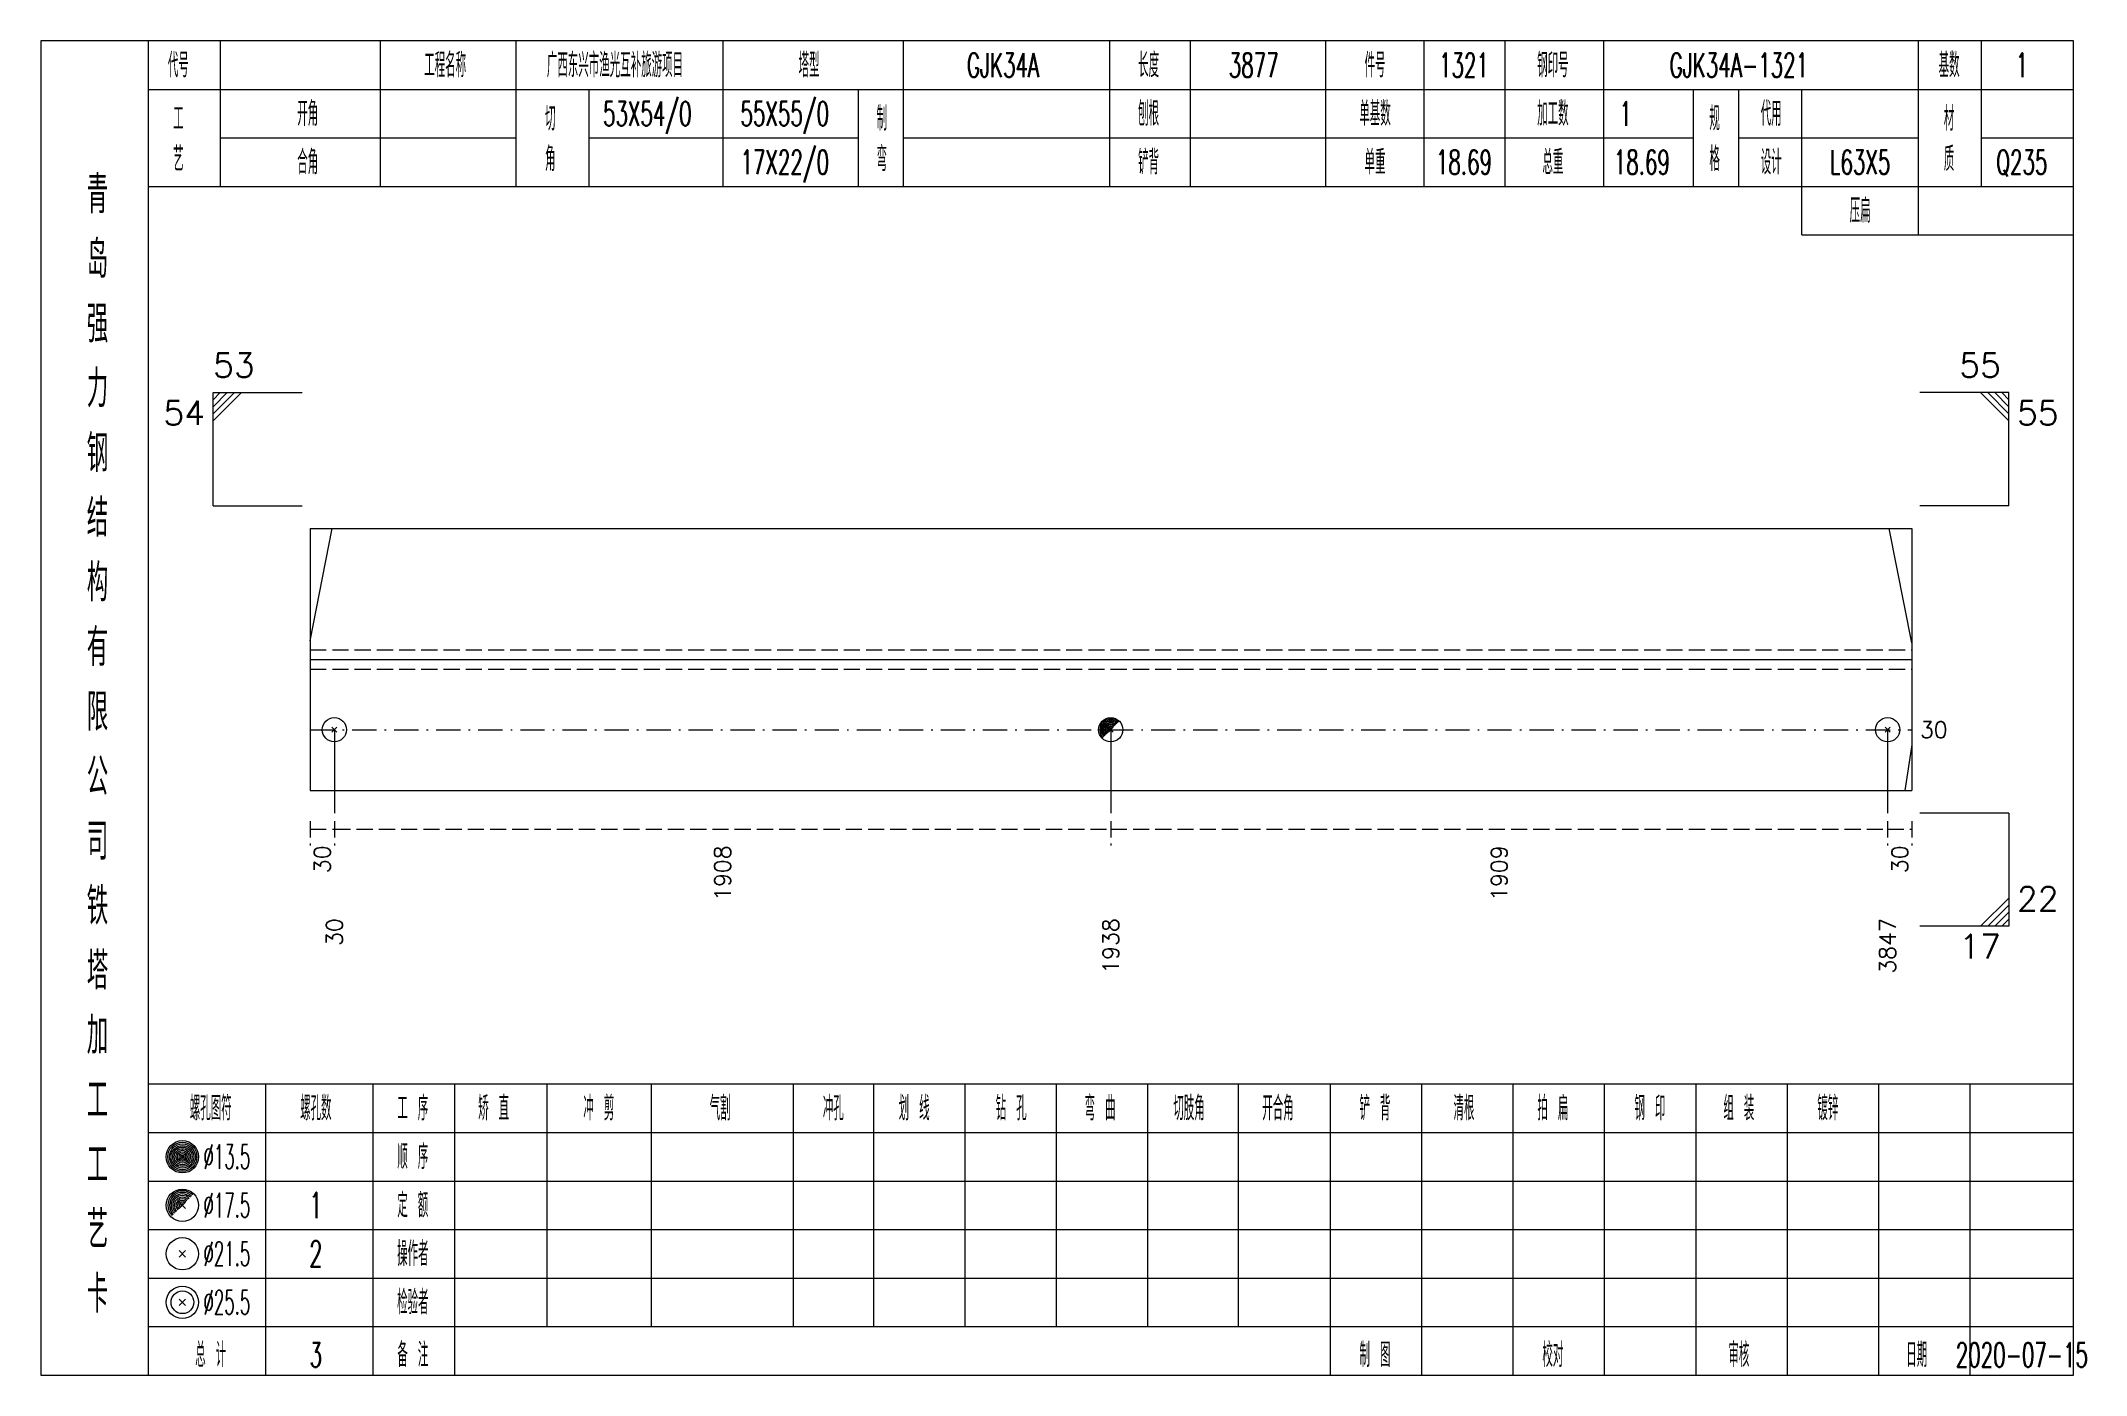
# Model space of a CAD drawing. Extents: x 0 to 2606, y -377 to 6479.
# Drawn here: x 1045.6 to 1298.5, y 525 to 690 of the extents above; entities that cross this region are included whole.
import ezdxf
from ezdxf.enums import TextEntityAlignment as Align

# ---------------------------------------------------------------- set-up
doc = ezdxf.new("R2010")
doc.units = 0
doc.header["$MEASUREMENT"] = 0
doc.linetypes.add('一点画线', pattern=[5.2, 3, -1, 0.2, -1])
doc.linetypes.add('虚线', pattern=[2.75, 2, -0.75])
doc.layers.get('0').update_dxf_attribs({"linetype": 'CONTINUOUS', "lineweight": 25})
doc.layers.add('1', color=7, linetype='CONTINUOUS', lineweight=25)
doc.layers.add('4', color=7, linetype='CONTINUOUS', lineweight=25)
doc.styles.get("Standard").update_dxf_attribs({"font": 'simplex.shx', "width": 0.7, "height": 3, "bigfont": 'gbhzfs.shx'})

msp = doc.modelspace()

# ---------------------------------------------------------------- texts
at = {"color": 7, "linetype": 'Continuous', "lineweight": 13}
for s, p in [('53', (1066.9, 647.5)), ('22', (1290, 581.5))]:
    msp.add_text(s, height=3, dxfattribs=at).set_placement(p, align=Align.BOTTOM_LEFT)
msp.add_text('55', height=3, dxfattribs=at).set_placement((1288, 647.5), align=Align.BOTTOM_RIGHT)
for s, p in [('54', (1065.9, 645.5)), ('17', (1288, 579.5))]:
    msp.add_text(s, height=3, dxfattribs=at).set_placement(p, align=Align.TOP_RIGHT)
msp.add_text('55', height=3, dxfattribs=at).set_placement((1290, 645.5), align=Align.TOP_LEFT)
msp.add_text('30', height=2, dxfattribs=at).set_placement((1278, 604.81), align=Align.MIDDLE_LEFT)
at = {"color": 8, "linetype": 'Continuous', "lineweight": 9}
for s, p in [('30', (1080.4, 590.5)), ('1908', (1129.91, 590.5)), ('1909', (1225.96, 590.5)), ('30', (1275.5, 590.5))]:
    msp.add_text(s, height=2, rotation=90, dxfattribs=at).set_placement(p, align=Align.MIDDLE_RIGHT)
at = {"layer": '1', "color": 7, "linetype": 'Continuous', "lineweight": 13}
for s, p in [('30', (1081.9, 581.5)), ('1938', (1177.92, 581.5)), ('3847', (1274, 581.5))]:
    msp.add_text(s, height=2, rotation=90, dxfattribs=at).set_placement(p, align=Align.MIDDLE_RIGHT)
at = {"layer": '4', "color": 1, "linetype": 'Continuous', "lineweight": 13}
for s, height, width, p in [('代号', 3, 0.6, (1062.6, 687)), ('工程名称', 3, 0.6, (1095.6, 687)), ('广西东兴市渔光互补旅游项目', 3, 0.6, (1116.6, 687)), ('塔型', 3, 0.6, (1140.6, 687)), ('GJK34A', 3, 0.6, (1164.6, 687)), ('长度', 3, 0.6, (1182.6, 687)), ('3877', 3, 0.6, (1195.6, 687)), ('件号', 3, 0.6, (1210.6, 687)), ('1321', 3, 0.6, (1221.6, 687)), ('钢印号', 3, 0.6, (1232.6, 687)), ('GJK34A-1321', 3, 0.6, (1255.6, 687)), ('基数', 3, 0.6, (1281.6, 687)), ('1', 3, 0.6, (1290.6, 687)), ('53X54/0', 3, 0.6, (1120.6, 681)), ('55X55/0', 3, 0.6, (1137.6, 681)), ('工', 3, 0.6, (1062.6, 680.4)), ('开角', 3, 0.6, (1078.6, 681)), ('切', 3, 0.6, (1108.6, 680.4)), ('制', 3, 0.6, (1149.6, 680.4)), ('刨根', 3, 0.6, (1182.6, 681)), ('单基数', 3, 0.6, (1210.6, 681)), ('加工数', 3, 0.6, (1232.6, 681)), ('1', 3, 0.6, (1241.6, 681)), ('规', 3, 0.6, (1252.6, 680.4)), ('代用', 3, 0.6, (1259.6, 681)), ('材', 3, 0.6, (1281.6, 680.4)), ('艺', 3, 0.6, (1062.6, 675.4)), ('合角', 3, 0.6, (1078.6, 675)), ('角', 3, 0.6, (1108.6, 675.4)), ('17X22/0', 3, 0.6, (1137.6, 675)), ('弯', 3, 0.6, (1149.6, 675.4)), ('铲背', 3, 0.6, (1182.6, 675)), ('单重', 3, 0.6, (1210.6, 675)), ('18.69', 3, 0.6, (1221.6, 675)), ('总重', 3, 0.6, (1232.6, 675)), ('18.69', 3, 0.6, (1243.6, 675)), ('格', 3, 0.6, (1252.6, 675.4)), ('设计', 3, 0.6, (1259.6, 675)), ('L63X5', 3, 0.6, (1270.6, 675)), ('质', 3, 0.6, (1281.6, 675.4)), ('Q235', 3, 0.6, (1290.6, 675)), ('青', 4.6, 0.8, (1052.6, 671)), ('压扁', 3, 0.6, (1270.6, 669)), ('岛', 4.6, 0.8, (1052.6, 663)), ('强', 4.6, 0.8, (1052.6, 655)), ('力', 4.6, 0.8, (1052.6, 647)), ('钢', 4.6, 0.8, (1052.6, 639)), ('结', 4.6, 0.8, (1052.6, 631)), ('构', 4.6, 0.8, (1052.6, 623)), ('有', 4.6, 0.8, (1052.6, 615)), ('限', 4.6, 0.8, (1052.6, 607)), ('公', 4.6, 0.8, (1052.6, 599)), ('司', 4.6, 0.8, (1052.6, 591)), ('铁', 4.6, 0.8, (1052.6, 583)), ('塔', 4.6, 0.8, (1052.6, 575)), ('加', 4.6, 0.8, (1052.6, 567)), ('工', 4.6, 0.8, (1052.6, 559)), ('螺孔图符', 3, 0.6, (1066.6, 558)), ('螺孔数', 3, 0.6, (1079.6, 558)), ('工 序', 3, 0.6, (1091.6, 558)), ('矫 直', 3, 0.6, (1101.6, 558)), ('冲 剪', 3, 0.6, (1114.6, 558)), ('气割', 3, 0.6, (1129.6, 558)), ('冲孔', 3, 0.6, (1143.6, 558)), ('划 线', 3, 0.6, (1153.6, 558)), ('钻 孔', 3, 0.6, (1165.6, 558)), ('弯 曲', 3, 0.6, (1176.6, 558)), ('切肢角', 3, 0.6, (1187.6, 558)), ('开合角', 3, 0.6, (1198.6, 558)), ('铲 背', 3, 0.6, (1210.6, 558)), ('清根', 3, 0.6, (1221.6, 558)), ('拍 扁', 3, 0.6, (1232.6, 558)), ('钢 印', 3, 0.6, (1244.6, 558)), ('组 装', 3, 0.6, (1255.6, 558)), ('镀锌', 3, 0.6, (1266.6, 558)), ('工', 4.6, 0.8, (1052.6, 551)), ('%%C13.5', 3, 0.5, (1068.6, 552)), ('顺 序', 3, 0.6, (1091.6, 552)), ('%%C17.5', 3, 0.5, (1068.6, 546)), ('1', 3.2, 0.6, (1079.6, 546)), ('定 额', 3, 0.6, (1091.6, 546)), ('艺', 4.6, 0.8, (1052.6, 543)), ('%%C21.5', 3, 0.5, (1068.6, 540)), ('2', 3.2, 0.6, (1079.6, 540)), ('操作者', 3, 0.6, (1091.6, 540)), ('卡', 4.6, 0.8, (1052.6, 535)), ('%%C25.5', 3, 0.5, (1068.6, 534)), ('检验者', 3, 0.6, (1091.6, 534)), ('总 计', 3, 0.6, (1066.6, 527.5)), ('3', 3, 0.6, (1079.6, 527.5)), ('备 注', 3, 0.6, (1091.6, 527.5)), ('制 图', 3, 0.6, (1210.6, 527.5)), ('校对', 3, 0.6, (1232.6, 527.5)), ('审核', 3, 0.6, (1255.6, 527.5)), ('日期', 3, 0.6, (1277.6, 527.5)), ('2020-07-15', 3, 0.6, (1290.6, 527.5))]:
    msp.add_text(s, height=height, dxfattribs=dict(at, width=width)).set_placement(p, align=Align.MIDDLE_CENTER)

# ---------------------------------------------------------------- linework, layer by layer
at = {"color": 7, "linetype": 'Continuous', "lineweight": 13}
for p, q in [((1066.9, 646.5), (1077.9, 646.5)), ((1066.9, 632.5), (1066.9, 646.5)), ((1067.78, 646.5), (1066.9, 645.62)), ((1068.65, 646.5), (1066.9, 644.75)), ((1069.53, 646.5), (1066.9, 643.88)), ((1070.4, 646.5), (1066.9, 643)), ((1289, 646.5), (1278, 646.5)), ((1285.5, 646.5), (1289, 643)), ((1286.38, 646.5), (1289, 643.88)), ((1287.25, 646.5), (1289, 644.75)), ((1288.12, 646.5), (1289, 645.62)), ((1289, 632.5), (1289, 646.5)), ((1066.9, 632.5), (1077.9, 632.5)), ((1289, 632.5), (1278, 632.5)), ((1078.9, 615.81), (1081.61, 629.69)), ((1277, 615.56), (1274.19, 629.69)), ((1081.9, 604.81), (1081.9, 594.5)), ((1177.92, 604.81), (1177.92, 594.5)), ((1274, 604.81), (1274, 594.5)), ((1277, 602.96), (1276.13, 597.31)), ((1289, 594.5), (1278, 594.5)), ((1289, 594.5), (1289, 580.5)), ((1285.5, 580.5), (1289, 584)), ((1286.38, 580.5), (1289, 583.12)), ((1287.25, 580.5), (1289, 582.25)), ((1289, 580.5), (1278, 580.5)), ((1288.12, 580.5), (1289, 581.38))]:
    msp.add_line(p, q, dxfattribs=at)
at = {"color": 7, "linetype": 'Continuous', "lineweight": 18}
for p, q in [((1078.9, 629.69), (1078.9, 597.31)), ((1078.9, 629.69), (1277, 629.69)), ((1277, 629.69), (1277, 597.31)), ((1078.9, 613.5), (1277, 613.5))]:
    msp.add_line(p, q, dxfattribs=at)
at = {"color": 1, "linetype": '虚线', "lineweight": 18}
for p, q in [((1078.9, 614.69), (1277, 614.69)), ((1078.9, 612.31), (1277, 612.31))]:
    msp.add_line(p, q, dxfattribs=at)
at = {"color": 3, "linetype": '一点画线', "lineweight": 13}
msp.add_line((1078.9, 604.81), (1277, 604.81), dxfattribs=at)
at = {"color": 8, "linetype": '虚线', "lineweight": 9}
for p, q in [((1078.9, 593.5), (1078.9, 590.5)), ((1078.9, 592.5), (1081.9, 592.5)), ((1081.9, 593.5), (1081.9, 590.5)), ((1081.9, 593.5), (1081.9, 590.5)), ((1081.9, 592.5), (1177.92, 592.5)), ((1177.92, 593.5), (1177.92, 590.5)), ((1177.92, 593.5), (1177.92, 590.5)), ((1177.92, 592.5), (1274, 592.5)), ((1274, 593.5), (1274, 590.5)), ((1274, 593.5), (1274, 590.5)), ((1274, 592.5), (1277, 592.5)), ((1277, 593.5), (1277, 590.5))]:
    msp.add_line(p, q, dxfattribs=at)
at = {"layer": '1', "color": 7, "linetype": 'Continuous', "lineweight": 13}
for p, q in [((1081.6, 604.51), (1082.2, 605.11)), ((1082.2, 604.51), (1081.6, 605.11)), ((1273.7, 604.51), (1274.3, 605.11)), ((1274.3, 604.51), (1273.7, 605.11))]:
    msp.add_line(p, q, dxfattribs=at)
at = {"layer": '1', "color": 7, "linetype": 'Continuous', "lineweight": 0}
for p, q in [((1177.62, 604.51), (1178.22, 605.11)), ((1177.62, 605.11), (1178.22, 604.51))]:
    msp.add_line(p, q, dxfattribs=at)
at = {"layer": '1', "color": 7, "linetype": 'Continuous', "lineweight": 18}
msp.add_line((1078.9, 597.31), (1277, 597.31), dxfattribs=at)
at = {"layer": '1', "color": 7, "linetype": 'Continuous', "lineweight": 13}
for centre in [(1081.9, 604.81), (1177.92, 604.81), (1274, 604.81)]:
    msp.add_circle(centre, 1.5, dxfattribs=at)
for radius in [1.35, 1.2, 1.05, 0.9, 0.75, 0.6, 0.45, 0.3, 0.15]:
    msp.add_arc((1177.92, 604.81), radius, 45, 225, dxfattribs=at)
at = {"layer": '4', "color": 1, "linetype": 'Continuous', "lineweight": 18}
for p, q in [((1058.9, 525), (1058.9, 690)), ((1067.8, 672), (1067.8, 690)), ((1087.6, 672), (1087.6, 690)), ((1104.4, 672), (1104.4, 690)), ((1130, 672), (1130, 690)), ((1152.3, 672), (1152.3, 690)), ((1177.8, 672), (1177.8, 690)), ((1187.8, 672), (1187.8, 690)), ((1204.5, 672), (1204.5, 690)), ((1216.7, 672), (1216.7, 690)), ((1226.7, 672), (1226.7, 690)), ((1238.9, 672), (1238.9, 690)), ((1277.8, 666), (1277.8, 690)), ((1285.6, 672), (1285.6, 690)), ((1058.9, 684), (1297, 684)), ((1113.4, 672), (1113.4, 684)), ((1146.7, 672), (1146.7, 684)), ((1250, 672), (1250, 684)), ((1255.6, 672), (1255.6, 684)), ((1263.4, 666), (1263.4, 684)), ((1067.8, 678), (1104.4, 678)), ((1113.4, 678), (1146.7, 678)), ((1152.3, 678), (1250, 678)), ((1255.6, 678), (1277.8, 678)), ((1285.6, 678), (1297, 678)), ((1058.9, 672), (1297, 672)), ((1263.4, 666), (1297, 666)), ((1058.9, 561), (1297, 561)), ((1073.4, 525), (1073.4, 561)), ((1086.7, 525), (1086.7, 561)), ((1096.8, 525), (1096.8, 561)), ((1108.2, 531), (1108.2, 561)), ((1121.1, 531), (1121.1, 561)), ((1138.7, 531), (1138.7, 561)), ((1148.6, 531), (1148.6, 561)), ((1159.9, 531), (1159.9, 561)), ((1171.2, 531), (1171.2, 561)), ((1182.5, 531), (1182.5, 561)), ((1193.7, 531), (1193.7, 561)), ((1205.1, 531), (1205.1, 561)), ((1216.4, 531), (1216.4, 561)), ((1227.7, 531), (1227.7, 561)), ((1239, 531), (1239, 561)), ((1250.3, 531), (1250.3, 561)), ((1261.6, 531), (1261.6, 561)), ((1272.9, 531), (1272.9, 561)), ((1284.2, 531), (1284.2, 561)), ((1058.9, 555), (1297, 555)), ((1058.9, 549), (1297, 549)), ((1058.9, 543), (1297, 543)), ((1058.9, 537), (1297, 537)), ((1058.9, 531), (1297, 531)), ((1205.1, 525), (1205.1, 531)), ((1216.4, 525), (1216.4, 531)), ((1227.7, 525), (1227.7, 531)), ((1239, 525), (1239, 531)), ((1250.3, 525), (1250.3, 531)), ((1261.6, 525), (1261.6, 531)), ((1272.9, 525), (1272.9, 531)), ((1284.2, 525), (1284.2, 531))]:
    msp.add_line(p, q, dxfattribs=at)
at = {"layer": '4', "color": 7, "linetype": 'Continuous', "lineweight": 13}
for p, q in [((1062.9, 551.8), (1063.3, 552.2)), ((1063.3, 551.8), (1062.9, 552.2)), ((1062.7, 539.6), (1063.5, 540.4)), ((1063.5, 539.6), (1062.7, 540.4)), ((1062.7, 533.6), (1063.5, 534.4)), ((1063.5, 533.6), (1062.7, 534.4))]:
    msp.add_line(p, q, dxfattribs=at)
at = {"layer": '4', "color": 7, "linetype": 'Continuous', "lineweight": 0}
for p, q in [((1062.7, 545.6), (1063.5, 546.4)), ((1062.7, 546.4), (1063.5, 545.6))]:
    msp.add_line(p, q, dxfattribs=at)
at = {"layer": '4', "color": 1, "linetype": 'Continuous', "lineweight": 18}
msp.add_lwpolyline([(1045.6, 690), (1045.6, 525), (1297, 525), (1297, 690)], close=True, dxfattribs=at)
at = {"layer": '4', "color": 7, "linetype": 'Continuous', "lineweight": 13}
for centre, radius in [((1063.1, 552), 2), ((1063.1, 552), 1.8), ((1063.1, 552), 1.6), ((1063.1, 552), 1.4), ((1063.1, 552), 1.2), ((1063.1, 552), 1), ((1063.1, 552), 0.8), ((1063.1, 552), 0.6), ((1063.1, 552), 0.4), ((1063.1, 552), 0.2), ((1063.1, 546), 2), ((1063.1, 540), 2), ((1063.1, 534), 2), ((1063.1, 534), 1.4)]:
    msp.add_circle(centre, radius, dxfattribs=at)
for radius in [1.8, 1.6, 1.4, 1.2, 1, 0.8, 0.6, 0.4, 0.2]:
    msp.add_arc((1063.1, 546), radius, 45, 225, dxfattribs=at)

msp.set_redraw_order([(e.dxf.handle, doc.entitydb.next_handle()) for e in msp.query("TEXT MTEXT ATTDEF DIMENSION ARC_DIMENSION")])  # texts and dimensions are drawn at this point

doc.saveas('drawing.dxf')
